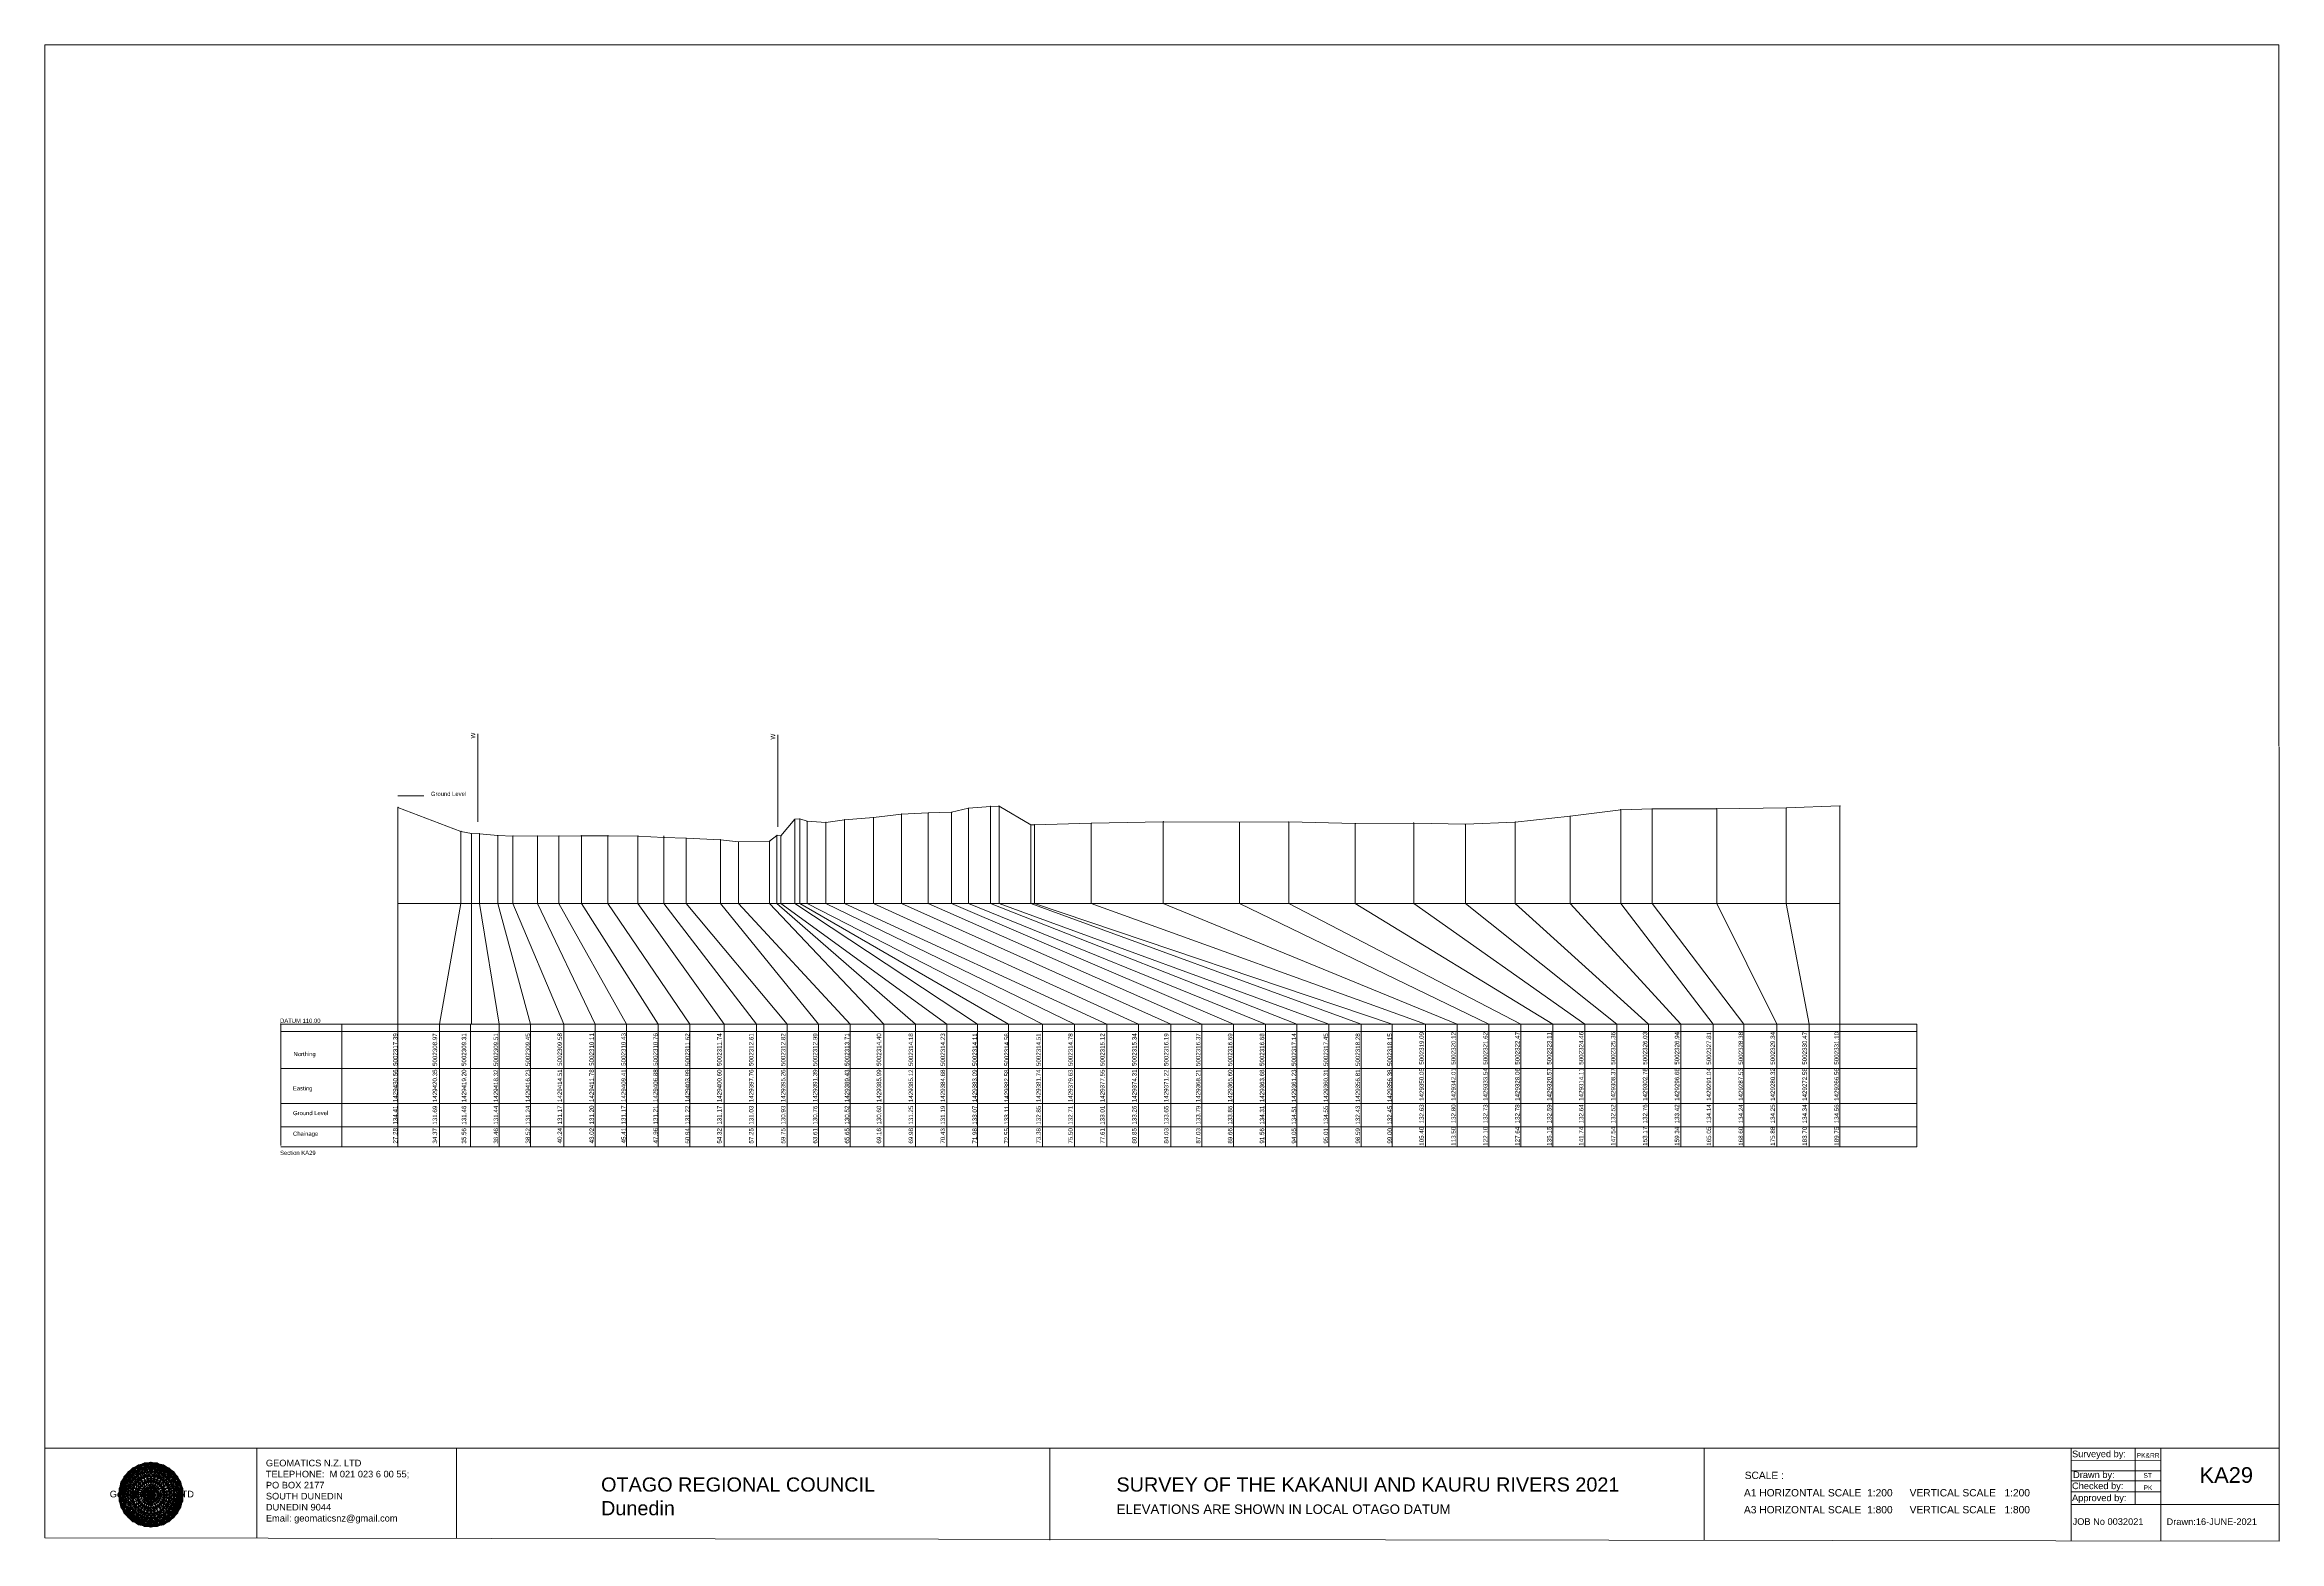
# Model space of a CAD drawing. Header units: millimetres. Extents: x -4102225 to 11595281, y -18031110 to 2286893.
# Drawn here: x 987479 to 1239256, y 51739 to 220314 of the extents above; entities that cross this region are included whole.
import ezdxf

# ---------------------------------------------------------------- set-up
doc = ezdxf.new("R2010")
doc.units = ezdxf.units.MM
doc.header["$PDMODE"] = 35
doc.header["$PDSIZE"] = 20
doc.layers.get('0').update_dxf_attribs({"lineweight": 0})
doc.layers.add('geo', color=7, linetype='Continuous', lineweight=0)
doc.styles.get("Standard").update_dxf_attribs({"font": 'arial.ttf'})

# ---------------------------------------------------------------- blocks, each defined once
blk = doc.blocks.new('Geomatics_Circle_SPT')
at = {"layer": 'geo', "color": 2, "linetype": 'Continuous', "lineweight": 0}
for p, q in [((0, 25.2), (-25.2, 0)), ((-24.7, 4.9), (-4.9, 24.7)), ((-24.7, -4.9), (4.9, 24.7)), ((-9.7, 23.3), (-23.3, 9.6)), ((9.7, 23.3), (-23.3, -9.7)), ((-21, 14), (-14, 21)), ((-21, -14), (14, 21)), ((0, 0), (-17.8, 17.8)), ((-14, 21), (21, -14)), ((23.3, -9.7), (-9.7, 23.3)), ((-4.9, 24.7), (24.7, -4.9)), ((25.2, 0), (0, 25.2)), ((0, 0), (17.8, 17.8)), ((4.9, 24.7), (24.7, 4.9)), ((23.3, 9.7), (9.7, 23.3)), ((14, 21), (21, 14)), ((17.8, 18.1), (17.8, 18.1)), ((4.9, -24.7), (-24.7, 4.9)), ((-24.7, 0), (0, -24.7)), ((-23.3, 9.7), (9.7, -23.3)), ((14, -21), (-21, 14)), ((0, 0), (-17.8, -17.8)), ((21, 14), (-14, -21)), ((-9.7, -23.3), (23.3, 9.7)), ((24.7, 4.9), (-4.9, -24.7)), ((0, 0), (17.8, -17.8)), ((0, -24.8), (25.2, 0)), ((-4.9, -24.7), (-24.7, -4.9)), ((-23.3, -9.7), (-9.7, -23.3)), ((-14, -21), (-21, -14)), ((24.7, -4.9), (4.9, -24.7)), ((9.7, -23.3), (23.3, -9.7)), ((21, -14), (14, -21)), ((-17.8, -17.8), (-17.8, -17.8)), ((4.9, -24.7), (4.9, -24.7)), ((18.1, -17.8), (18.1, -17.8))]:
    blk.add_line(p, q, dxfattribs=at)
at = {"layer": 'geo', "color": 1, "linetype": 'Continuous', "lineweight": 0}
for p, q in [((-25.2, 0), (9.7, 23.3)), ((-25.2, 0), (-9.6, 23.3)), ((-4.9, 24.8), (-24.7, -4.9)), ((4.9, 24.7), (-24.7, 4.9)), ((14, 21), (-24.7, -4.9)), ((-14, 21), (-24.7, 4.9)), ((-23.3, 9.7), (0, 25.2)), ((-23.3, -9.6), (0, 25.2)), ((-23.3, -9.6), (17.8, 17.8)), ((-23.3, 9.7), (-17.8, 17.9)), ((-23.3, -9.6), (-17.8, 17.9)), ((-23.3, 9.7), (17.8, 17.8)), ((4.9, 24.8), (-21, -14)), ((-4.9, 24.7), (-21, 14)), ((14, 21), (-21, 14)), ((-14, 21), (-21, -14)), ((-17.9, 17.6), (-17.9, 17.6)), ((-17.8, 17.8), (9.7, 23.3)), ((-17.8, 17.8), (-9.6, 23.3)), ((-17.8, -17.8), (9.7, 23.3)), ((-17.8, -17.8), (-9.7, 23.3)), ((-9.7, -23.3), (-17.8, 17.8)), ((-17.8, 17.8), (9.7, -23.3)), ((-17.8, 17.8), (23.3, -9.6)), ((-17.8, 17.8), (23.3, 9.7)), ((4.9, 24.7), (-14, 21)), ((-4.9, 24.7), (-14, -20.9)), ((0, 0), (-14, 21)), ((-14, 21), (-4.9, -24.7)), ((-14, 21), (-14, 21)), ((24.7, -4.9), (-14, 21)), ((21, 14), (-14, 21)), ((-9.8, 23.1), (-9.8, 23.1)), ((-9.7, 23.3), (0, 25.2)), ((-9.7, 23.3), (0, -25.2)), ((-9.7, -23.3), (0, 25.2)), ((-9.6, 23.3), (17.8, -17.8)), ((-9.6, 23.3), (25.2, 0)), ((-9.6, 23.3), (17.8, 17.8)), ((-9.6, -23.3), (17.8, 17.9)), ((0, 0), (-4.9, 24.7)), ((-4.9, 24.7), (-4.9, 24.7)), ((21, -14), (-4.9, 24.7)), ((24.8, 4.9), (-4.9, 24.7)), ((14, 21), (-4.9, 24.7)), ((-0.2, 25.1), (-0.2, 25.1)), ((0, 25.2), (9.7, -23.3)), ((0, 25.2), (23.3, -9.7)), ((0, 25.2), (23.3, 9.7)), ((0, 25.2), (9.7, 23.3)), ((0, 0), (4.9, 24.7)), ((0, -25.2), (9.7, 23.3)), ((0, 0), (14, 21)), ((21, 14), (4.9, 24.8)), ((14, -21), (4.9, 24.7)), ((24.7, -4.9), (4.9, 24.7)), ((4.9, 24.7), (4.9, 24.7)), ((4.9, -24.7), (14, 21)), ((9.4, 23.3), (9.4, 23.3)), ((9.7, 23.3), (17.8, -17.8)), ((9.7, 23.3), (25.2, 0)), ((9.7, 23.3), (17.8, 17.9)), ((17.8, 17.8), (9.7, -23.3)), ((21, -14), (14, 21)), ((24.7, 4.9), (14, 21)), ((14, 21), (14, 21)), ((17.6, 17.9), (17.6, 17.9)), ((17.8, 17.8), (23.3, -9.7)), ((17.8, 17.8), (23.3, 9.7)), ((-25.2, 0), (23.3, 9.7)), ((-25.2, 0), (-23.3, 9.7)), ((-23.3, -9.7), (-25.2, 0)), ((-9.6, -23.3), (-25.2, 0)), ((9.7, -23.3), (-25.2, 0)), ((21, 14), (-24.7, 4.9)), ((-21, 14), (-24.7, -4.9)), ((0, 0), (-24.7, 4.9)), ((-24.7, 4.9), (-21, -14)), ((-24.7, 4.9), (-4.9, -24.7)), ((-24.7, 4.9), (14, -21)), ((-24.7, 4.9), (-24.7, 4.9)), ((0, 0), (-24.7, -4.9)), ((-17.8, -17.8), (-23.3, 9.7)), ((0, -25.2), (-23.3, 9.7)), ((-23.3, 9.7), (17.8, -17.8)), ((-23.3, 9.7), (25.2, 0)), ((-23.3, 9.4), (-23.3, 9.4)), ((-23.3, -9.7), (25.2, 0)), ((0, 0), (-21, 14)), ((-21, 14), (-14, -21)), ((-21, 14), (4.9, -24.7)), ((-21, 14), (-21, 14)), ((24.7, 4.9), (-21, 14)), ((0, 0), (-21, -14)), ((-17.8, -17.8), (23.3, 9.7)), ((-14, -21), (24.7, 4.9)), ((0, 0), (-14, -21)), ((25.2, 0), (-9.6, -23.3)), ((-4.9, -24.7), (21, 14)), ((0, 0), (-4.9, -24.7)), ((0, 0), (21, 14)), ((23.3, 9.7), (0, -25.2)), ((0, 0), (24.8, 4.9)), ((0, 0), (4.9, -24.7)), ((0, 0), (14, -21)), ((0, 0), (21, -14)), ((0, 0), (24.8, -4.9)), ((4.9, -24.7), (24.7, 4.9)), ((25.2, 0), (9.7, -23.3)), ((14, -21), (21, 14)), ((23.3, 9.7), (17.8, -17.8)), ((24.7, -4.9), (21, 14)), ((21, 14), (21, 14)), ((21, -14), (24.7, 4.9)), ((23.1, 9.8), (23.1, 9.8)), ((23.3, 9.7), (25.2, 0)), ((25.2, 0), (23.3, -9.6)), ((24.7, 4.9), (24.7, 4.9)), ((25.1, 0.2), (25.1, 0.2)), ((-25.2, 0), (23.3, -9.7)), ((-25.1, -0.2), (-25.1, -0.2)), ((-24.7, -4.9), (-24.7, -4.9)), ((-24.7, -4.9), (-14, -21)), ((-24.7, -4.9), (4.9, -24.7)), ((-24.7, -4.9), (21, -14)), ((-17.8, -17.8), (-23.3, -9.7)), ((0, -25.2), (-23.3, -9.6)), ((17.8, -17.8), (-23.3, -9.6)), ((-23.1, -9.8), (-23.1, -9.8)), ((-21, -14), (24.7, -4.9)), ((-21, -14), (-21, -14)), ((-21, -14), (-4.9, -24.7)), ((-21, -14), (14, -21)), ((23.3, -9.7), (-17.8, -17.8)), ((-14, -21), (21, -14)), ((-4.9, -24.7), (24.7, -4.9)), ((23.3, -9.6), (0, -25.2)), ((4.9, -24.7), (21, -14)), ((14, -21), (24.7, -4.9)), ((23.3, -9.6), (17.8, -17.8)), ((21, -14), (21, -14)), ((23.3, -9.4), (23.3, -9.4)), ((24.7, -4.9), (24.7, -4.9)), ((-9.6, -23.3), (-17.8, -17.8)), ((9.7, -23.3), (-17.8, -17.8)), ((-17.6, -17.9), (-17.6, -17.9)), ((-14, -21), (-14, -21)), ((-14, -21), (4.9, -24.7)), ((17.8, -17.8), (-9.7, -23.3)), ((0, -25.2), (-9.7, -23.3)), ((-9.4, -23.3), (-9.4, -23.3)), ((-4.9, -24.7), (14, -21)), ((-4.9, -24.7), (-4.9, -24.7)), ((9.7, -23.3), (0, -25.2)), ((0.2, -25.1), (0.2, -25.1)), ((4.9, -24.7), (4.9, -24.7)), ((17.8, -17.8), (9.7, -23.3)), ((9.8, -23.1), (9.8, -23.1)), ((14, -21), (14, -21)), ((17.9, -17.6), (17.9, -17.6))]:
    blk.add_line(p, q, dxfattribs=at)
at = {"layer": 'geo', "color": 114, "linetype": 'Continuous', "lineweight": 0}
for p, q in [((17.9, 17.8), (-25.2, 0)), ((-24.7, 4.9), (14, 21)), ((9.7, 23.3), (-23.3, 9.7)), ((-20.9, 14), (4.9, 24.7)), ((0, 25.2), (-17.8, 17.8)), ((-17.8, 17.8), (0, -25.2)), ((-14, 21), (-4.9, 24.7)), ((4.9, -24.7), (-14, 21)), ((0, 0), (-9.7, 23.3)), ((-4.9, 24.7), (14, -21)), ((17.8, -17.8), (0, 25.2)), ((0, 0), (9.7, 23.3)), ((4.9, 24.7), (21, -14)), ((23.3, -9.7), (9.7, 23.3)), ((14, 21), (24.7, -4.9)), ((25.2, 0), (17.8, 17.8)), ((-24.7, -4.9), (21, 14)), ((-14, -21), (-24.7, 4.9)), ((0, 0), (-23.3, 9.7)), ((-23.3, 9.7), (-9.7, -23.3)), ((0, 0), (-23.3, -9.7)), ((-4.9, -24.7), (-21, 14)), ((24.8, 4.9), (-20.9, -14)), ((0, 0), (-9.7, -23.3)), ((0, 0), (23.3, 9.7)), ((0, 0), (9.7, -23.3)), ((0, 0), (23.3, -9.7)), ((21, 14), (24.7, 4.9)), ((-25.2, 0), (-17.8, -17.8)), ((-21, -14), (-24.7, -4.9)), ((-17.8, -17.8), (25.2, 0)), ((24.8, -4.9), (-14, -21)), ((-9.6, -23.3), (23.3, -9.7)), ((21, -14), (-4.9, -24.8)), ((0, -25.2), (17.9, -17.8)), ((14, -21), (4.9, -24.8))]:
    blk.add_line(p, q, dxfattribs=at)
at = {"layer": 'geo', "color": 250, "linetype": 'Continuous', "lineweight": 0}
for p, q in [((-17.8, 17.8), (17.8, 17.8)), ((-17.8, -17.8), (-17.8, 17.8)), ((-14, 21), (-14, 21)), ((14, 21), (-14, 21)), ((-14, 20.9), (-14, -21)), ((-9.7, 23.3), (9.7, 23.3)), ((-9.7, -23.3), (-9.7, 23.3)), ((-4.9, 24.7), (4.9, 24.7)), ((-4.9, 24.7), (-4.9, -24.7)), ((0, 0), (0, 25.2)), ((4.9, 24.7), (4.9, -24.7)), ((9.7, -23.3), (9.7, 23.3)), ((14, 21), (14, -21)), ((17.8, -17.8), (17.8, 17.8)), ((0, 0), (-25.2, 0)), ((24.7, 4.9), (-24.7, 4.9)), ((-24.7, 4.9), (-24.7, -4.9)), ((-23.3, 9.7), (23.3, 9.7)), ((-23.3, 9.7), (-23.3, 9.7)), ((-23.3, -9.7), (-23.3, 9.7)), ((21, 14), (-21, 14)), ((-21, 14), (-21, -14)), ((0, 0), (0, -25.2)), ((0, 0), (25.2, 0)), ((21, 14), (21, 14)), ((21, -14), (21, 14)), ((23.3, 9.7), (23.3, -9.7)), ((24.7, 4.9), (24.7, 4.9)), ((24.7, -4.9), (24.7, 4.9)), ((-24.7, -4.9), (24.7, -4.9)), ((23.3, -9.7), (-23.3, -9.7)), ((-21, -14), (21, -14)), ((17.8, -17.8), (-17.8, -17.8)), ((-14, -21), (14, -21)), ((9.7, -23.3), (-9.7, -23.3)), ((-4.9, -24.7), (4.9, -24.7))]:
    blk.add_line(p, q, dxfattribs=at)
blk = doc.blocks.new('GeomaticsNZ TITLE BLOCK')
at = {"color": 7, "linetype": 'Continuous', "lineweight": 0}
for p, q in [((0, 94.9), (0, 1579.2)), ((0, 1579.2), (2363.4, 1579.2)), ((2363.4, 1579.2), (2364, 94.9)), ((2364, 94.9), (0, 94.9)), ((0, 94.9), (0, 0)), ((15.9, 94.9), (2364, 94.9)), ((224.3, 95.2), (224.3, -0.3)), ((2364, 94.9), (382.6, 94.9)), ((435.8, 95.2), (435.8, -0.7)), ((1063.4, 94.9), (1063.4, -2.4)), ((1755.4, 94.9), (1755.4, -2.6)), ((2143.9, 94.9), (2143.7, -3)), ((2211.5, 94.9), (2211.5, 36.1)), ((2238.6, 94.8), (2238.6, -3.2)), ((2364, -3.5), (2364, 94.9)), ((2143.9, 81.9), (2238.6, 81.7)), ((2143.9, 71), (2238.6, 71)), ((2143.6, 60.4), (2238.6, 60.4)), ((2143.8, 48.6), (2238.6, 48.6)), ((2143.8, 35.4), (2364, 35.3)), ((0, 0), (2364, -3.5))]:
    blk.add_line(p, q, dxfattribs=at)
at = {"color": 7, "linetype": 'Continuous', "lineweight": 0, "xscale": 1.36, "yscale": 1.36, "zscale": 1.36}
blk.add_blockref('Geomatics_Circle_SPT', (112.4, 45.7), dxfattribs=at)
at = {"color": 7, "linetype": 'Continuous', "lineweight": 0}
for s, p in [('PK&RR', (2213.2, 84.8)), ('ST', (2220.3, 63.6)), ('PK', (2220.4, 50.6))]:
    blk.add_text(s, height=5, dxfattribs=at).set_placement(p)
at = {"color": 7, "linetype": 'Continuous', "lineweight": 0, "attachment_point": 1}
for s, width, heights, insert, char_height in [('{\\C256;GEOMATICS N.Z. LTD                   \\PTELEPHONE:  M 021 023 6 00 55;\\PPO BOX 2177\\PSOUTH DUNEDIN\\PDUNEDIN 9044\\PEmail: geomaticsnz@gmail.com}', 3535.727, [94.7], (234, 82.7), 7), ('{\\C256;Surveyed by:}', 3535.727, [0], (2144.7, 92.4), 7), ('{\\C256;Geomatics N.Z. LTD                   }', 125.079, [15.8], (68.8, 49.9), 7), ('{\\C256;OTAGO REGIONAL COUNCIL\\PDunedin}', 3535.727, [0], (588.6, 64), 15), ('{\\C256;SURVEY OF THE KAKANUI AND KAURU RIVERS 2021}', 3535.727, [0], (1133.8, 64), 15), ('{\\C256;Checked by:}', 3535.727, [0], (2144.7, 58.6), 7), ('{\\C256;Drawn by:}', 3535.727, [0], (2145.8, 70.4), 7), ('{\\C256;ELEVATIONS ARE SHOWN IN LOCAL OTAGO DATUM}', 3535.727, [0], (1134.1, 35.4), 10), ('{\\C256;Approved by:}', 3535.727, [0], (2144.7, 45.9), 7), ('{\\C256;JOB No 0032021}', 3535.727, [0], (2145.3, 20.8), 7), ('{\\C256;Drawn:16-JUNE-2021}', 3535.727, [0], (2244.7, 20.7), 7)]:
    blk.add_mtext_dynamic_manual_height_columns(s, width=width, gutter_width=159, heights=heights, dxfattribs=dict(at, insert=insert, char_height=char_height))

msp = doc.modelspace()

# ---------------------------------------------------------------- linework, layer by layer
at = {"lineweight": 0}
for p, q in [((1036283, 132792), (1036283, 142704)), ((1070073, 132228), (1070073, 142586)), ((1027275, 134411), (1027275, 126882)), ((1084029, 133648), (1084029, 123569)), ((1087034, 133788), (1087034, 123569)), ((1089663, 133858), (1089663, 123569)), ((1091563, 134308), (1091563, 123569)), ((1094053, 134508), (1094053, 123569)), ((1095008, 134548), (1095008, 123569)), ((1165047, 134135), (1165047, 123569)), ((1168603, 134244), (1168603, 123569)), ((1175876, 134254), (1175876, 123569)), ((1183698, 134344), (1183698, 123569)), ((1189746, 134563), (1189746, 96176)), ((1034372, 131691), (1034372, 123569)), ((1035559, 131461), (1035559, 123569)), ((1036459, 131440), (1036459, 123569)), ((1038518, 131240), (1038518, 123569)), ((1040240, 131170), (1040240, 123569)), ((1043017, 131200), (1043017, 123569)), ((1045408, 131170), (1045408, 123569)), ((1047960, 131210), (1047960, 123569)), ((1050943, 131220), (1050943, 123569)), ((1054315, 131170), (1054315, 123569)), ((1057251, 131220), (1057251, 123569)), ((1059755, 130929), (1059755, 123569)), ((1069985, 131249), (1069985, 123569)), ((1070427, 131189), (1070427, 123569)), ((1071985, 133069), (1071985, 123569)), ((1072553, 133109), (1072553, 123569)), ((1073377, 132849), (1073377, 123569)), ((1075504, 132709), (1075504, 123569)), ((1077611, 133009), (1077611, 123569)), ((1080850, 133258), (1080850, 123569)), ((1098590, 132428), (1098590, 123569)), ((1098997, 132448), (1098997, 123569)), ((1105397, 132627), (1105397, 123569)), ((1113501, 132797), (1113501, 123569)), ((1122099, 132726), (1122099, 123569)), ((1127644, 132776), (1127644, 123569)), ((1135149, 132586), (1135149, 123569)), ((1141735, 132636), (1141735, 123569)), ((1147545, 132515), (1147545, 123569)), ((1153173, 132755), (1153173, 123569)), ((1159341, 133415), (1159341, 123569)), ((1063609, 130759), (1063609, 123569)), ((1065652, 130519), (1065652, 123569)), ((1069157, 130599), (1069157, 123569)), ((1027275, 126882), (1027275, 96176)), ((1027275, 123569), (1189746, 123569)), ((1034372, 123569), (1031958, 110000)), ((1035559, 123569), (1035559, 110000)), ((1036459, 123569), (1038702, 110000)), ((1038518, 123569), (1042222, 110000)), ((1040240, 123569), (1045964, 110000)), ((1043017, 123569), (1049506, 110000)), ((1045408, 123569), (1053034, 110000)), ((1047960, 123569), (1056614, 110000)), ((1050943, 123569), (1060161, 110000)), ((1054315, 123569), (1064021, 110000)), ((1057251, 123569), (1067669, 110000)), ((1059755, 123569), (1071132, 110000)), ((1063609, 123569), (1074678, 110000)), ((1065652, 123569), (1078236, 110000)), ((1069157, 123569), (1082016, 110000)), ((1069985, 123569), (1085581, 110000)), ((1070427, 123569), (1089135, 110000)), ((1071985, 123569), (1092588, 110000)), ((1072553, 123569), (1096074, 110000)), ((1073377, 123569), (1099919, 110000)), ((1075504, 123569), (1103501, 110000)), ((1077611, 123569), (1107148, 110000)), ((1080850, 123569), (1110702, 110000)), ((1084029, 123569), (1114358, 110000)), ((1087034, 123569), (1117852, 110000)), ((1089663, 123569), (1121440, 110000)), ((1091563, 123569), (1125011, 110000)), ((1094053, 123569), (1128574, 110000)), ((1095008, 123569), (1132162, 110000)), ((1098590, 123569), (1135814, 110000)), ((1098997, 123569), (1139295, 110000)), ((1105397, 123569), (1143048, 110000)), ((1113501, 123569), (1146631, 110000)), ((1122099, 123569), (1150178, 110000)), ((1127644, 123569), (1153781, 110000)), ((1135149, 123569), (1157411, 110000)), ((1141735, 123569), (1161007, 110000)), ((1147545, 123569), (1164607, 110000)), ((1153173, 123569), (1168200, 110000)), ((1159341, 123569), (1171838, 110000)), ((1165047, 123569), (1175479, 110000)), ((1168603, 123569), (1178938, 110000)), ((1175876, 123569), (1182632, 110000)), ((1183698, 123569), (1186267, 110000)), ((1014070, 110000), (1014070, 99504)), ((1014070, 110000), (1198426, 110000)), ((1014070, 109154), (1198426, 109154)), ((1031958, 96176), (1031958, 110000)), ((1035456, 96176), (1035456, 110000)), ((1038702, 96176), (1038702, 110000)), ((1042222, 96176), (1042222, 110000)), ((1045964, 96176), (1045964, 110000)), ((1049506, 96176), (1049506, 110000)), ((1053034, 96176), (1053034, 110000)), ((1056614, 96176), (1056614, 110000)), ((1060161, 96176), (1060161, 110000)), ((1064021, 96176), (1064021, 110000)), ((1067669, 96176), (1067669, 110000)), ((1071132, 96176), (1071132, 110000)), ((1074678, 96176), (1074678, 110000)), ((1078236, 96176), (1078236, 110000)), ((1082016, 96176), (1082016, 110000)), ((1085581, 96176), (1085581, 110000)), ((1089135, 110000), (1089135, 96176)), ((1092588, 96176), (1092588, 110000)), ((1096074, 96176), (1096074, 110000)), ((1099919, 96176), (1099919, 110000)), ((1103501, 96176), (1103501, 110000)), ((1107148, 96176), (1107148, 110000)), ((1110702, 96176), (1110702, 110000)), ((1114358, 96176), (1114358, 110000)), ((1117852, 96176), (1117852, 110000)), ((1121440, 96176), (1121440, 110000)), ((1125011, 96176), (1125011, 110000)), ((1128574, 96176), (1128574, 110000)), ((1132162, 96176), (1132162, 110000)), ((1135814, 96176), (1135814, 110000)), ((1139295, 96176), (1139295, 110000)), ((1143048, 96176), (1143048, 110000)), ((1146631, 96176), (1146631, 110000)), ((1150178, 96176), (1150178, 110000)), ((1153781, 96176), (1153781, 110000)), ((1157411, 96176), (1157411, 110000)), ((1161007, 96176), (1161007, 110000)), ((1164607, 96176), (1164607, 110000)), ((1168200, 96176), (1168200, 110000)), ((1171838, 96176), (1171838, 110000)), ((1175479, 96176), (1175479, 110000)), ((1178938, 96176), (1178938, 110000)), ((1182632, 96176), (1182632, 110000)), ((1186267, 96176), (1186267, 110000)), ((1198426, 110000), (1198426, 96176)), ((1014070, 105002), (1198426, 105002)), ((1014070, 101057), (1198426, 101057)), ((1014070, 98421), (1198426, 98421)), ((1014070, 96176), (1198426, 96176))]:
    msp.add_line(p, q, dxfattribs=at)
at = {"color": 1, "lineweight": 0}
msp.add_line((1027275, 135692), (1030182, 135692), dxfattribs=at)
at = {"color": 7, "lineweight": 0, "transparency": 33554687}
msp.add_line((1014070, 110000), (1014070, 96303), dxfattribs=at)
at = {"color": 7, "lineweight": 0}
msp.add_line((1020972, 110000), (1020972, 96176), dxfattribs=at)
at = {"color": 1, "lineweight": 0}
msp.add_lwpolyline([(1027275, 134411), (1034372, 131691), (1035559, 131461), (1036459, 131440), (1038518, 131240), (1040240, 131170), (1043017, 131200), (1045408, 131170), (1047960, 131210), (1050943, 131220), (1054315, 131170), (1057251, 131030), (1059755, 130929), (1063609, 130759), (1065652, 130519), (1069157, 130599), (1069985, 131249), (1070427, 131189), (1071985, 133069), (1072553, 133109), (1073377, 132849), (1075504, 132709), (1077611, 133009), (1080850, 133258), (1084029, 133648), (1087034, 133788), (1089663, 133858), (1091563, 134308), (1094053, 134508), (1095008, 134548), (1098590, 132428), (1098997, 132448), (1105397, 132627), (1113501, 132797), (1122099, 132726), (1127644, 132776), (1135149, 132586), (1141735, 132636), (1147545, 132515), (1153173, 132755), (1159341, 133415), (1165047, 134135), (1168603, 134244), (1175876, 134254), (1183698, 134344), (1189746, 134563)], dxfattribs=at)
at = {"lineweight": 0}
for p in [(1027275, 134411), (1084029, 133648), (1087034, 133788), (1089663, 133858), (1091563, 134308), (1094053, 134508), (1095008, 134548), (1165047, 134135), (1168603, 134244), (1175876, 134254), (1183698, 134344), (1189746, 134563), (1034372, 131691), (1035559, 131461), (1036459, 131440), (1038518, 131240), (1040240, 131170), (1043017, 131200), (1045408, 131170), (1047960, 131210), (1050943, 131220), (1054315, 131170), (1057251, 131030), (1059755, 130929), (1069985, 131249), (1070427, 131189), (1071985, 133069), (1072553, 133109), (1073377, 132849), (1075504, 132709), (1077611, 133009), (1080850, 133258), (1098590, 132428), (1098997, 132448), (1105397, 132627), (1113501, 132797), (1122099, 132726), (1127644, 132776), (1135149, 132586), (1141735, 132636), (1147545, 132515), (1153173, 132755), (1159341, 133415), (1063609, 130759), (1065652, 130519), (1069157, 130599), (1014070, 110000)]:
    msp.add_point(p, dxfattribs=at)

# ---------------------------------------------------------------- block references
at = {"color": 7, "lineweight": 0, "xscale": 106.5053773992074, "yscale": 106.5053773992074, "zscale": 106.5053773992074}
msp.add_blockref('GeomaticsNZ TITLE BLOCK', (987479, 52117), dxfattribs=at)

# ---------------------------------------------------------------- texts
at = {"color": 7, "lineweight": 0, "transparency": 33554687}
for s, height, p in [('Ground Level', 473.07, (1030997, 135692)), ('DATUM 110.00', 473.07, (1014003, 110136)), ('Northing', 473.1, (1015514, 106387)), ('Easting', 473.1, (1015445, 102528)), ('Ground Level', 473.07, (1015462, 99739)), ('Section KA29', 473.07, (1014003, 95258)), ('Chainage', 473.1, (1015464, 97414))]:
    msp.add_text(s, height=height, dxfattribs=at).set_placement(p)
at = {"lineweight": 0}
for s, p in [('  27.28  134.41  1429430.56  5002317.39', (1027233, 96155)), ('  34.37  131.69  1429420.35  5002308.97', (1031696, 96146)), ('  35.56  131.46  1429419.20  5002309.31', (1034971, 96146)), ('  36.46  131.44  1429418.32  5002309.51', (1038567, 96146)), ('  38.52  131.24  1429416.23  5002309.45', (1042164, 96146)), ('  40.24  131.17  1429414.51  5002309.58', (1045760, 96167)), ('  43.02  131.20  1429411.78  5002310.11', (1049357, 96167)), ('  45.41  131.17  1429409.41  5002310.43', (1052954, 96167)), ('  47.96  131.21  1429406.88  5002310.76', (1056550, 96167)), ('  50.94  131.22  1429403.99  5002311.62', (1060147, 96147)), ('  54.32  131.17  1429400.60  5002311.74', (1063743, 96147)), ('  57.25  131.03  1429397.76  5002312.61', (1067340, 96147)), ('  59.75  130.93  1429395.26  5002312.82', (1070937, 96147)), ('  63.61  130.76  1429391.39  5002312.99', (1074533, 96149)), ('  65.65  130.52  1429389.43  5002313.71', (1078130, 96149)), ('  69.16  130.60  1429385.99  5002314.40', (1081726, 96149)), ('  69.98  131.25  1429385.12  5002314.18', (1085323, 96149)), ('  70.43  131.19  1429384.68  5002314.23', (1088919, 96143)), ('  71.98  133.07  1429383.09  5002314.11', (1092516, 96143)), ('  72.55  133.11  1429382.58  5002314.56', (1096113, 96143)), ('  73.38  132.85  1429381.74  5002314.51', (1099709, 96143)), ('  75.50  132.71  1429379.63  5002314.78', (1103306, 96143)), ('  77.61  133.01  1429377.55  5002315.12', (1106902, 96143)), ('  80.85  133.26  1429374.31  5002315.34', (1110499, 96147)), ('  84.03  133.65  1429371.22  5002316.19', (1114096, 96147)), ('  87.03  133.79  1429368.21  5002316.37', (1117692, 96147)), ('  89.66  133.86  1429365.60  5002316.69', (1121289, 96147)), ('  91.56  134.31  1429363.68  5002316.68', (1124885, 96147)), ('  94.05  134.51  1429361.23  5002317.14', (1128482, 96147)), ('  95.01  134.55  1429360.31  5002317.45', (1132079, 96147)), ('  98.59  132.43  1429356.81  5002318.28', (1135675, 96147)), ('  99.00  132.45  1429356.38  5002318.15', (1139272, 96147)), (' 105.40  132.63  1429350.05  5002319.09', (1142868, 96100)), (' 113.50  132.80  1429342.01  5002320.12', (1146465, 96100)), (' 122.10  132.73  1429333.54  5002321.62', (1150062, 96100)), (' 127.64  132.78  1429328.06  5002322.47', (1153658, 96100)), (' 135.15  132.59  1429320.57  5002323.11', (1157255, 96100)), (' 141.74  132.64  1429314.11  5002324.46', (1160851, 96100)), (' 147.54  132.52  1429308.37  5002325.36', (1164448, 96100)), (' 153.17  132.76  1429302.78  5002326.03', (1168045, 96100)), (' 159.34  133.42  1429296.68  5002326.94', (1171641, 96100)), (' 165.05  134.14  1429291.04  5002327.81', (1175238, 96100)), (' 168.60  134.24  1429287.53  5002328.38', (1178834, 96100)), (' 175.88  134.25  1429280.32  5002329.34', (1182431, 96100)), (' 183.70  134.34  1429272.58  5002330.47', (1186028, 96100)), (' 189.75  134.56  1429266.56  5002331.10', (1189624, 96100))]:
    msp.add_text(s, height=500, rotation=90, dxfattribs=at).set_placement(p)
at = {"color": 7, "lineweight": 0}
for s, height, p in [('SCALE :  ', 823.6, (1179021, 58754)), ('KA29', 1764.8, (1230267, 58324)), ('A1 HORIZONTAL SCALE  1:200      VERTICAL SCALE   1:200 ', 823.57, (1178939, 56794)), ('A3 HORIZONTAL SCALE  1:800      VERTICAL SCALE   1:800', 823.57, (1178939, 54890))]:
    msp.add_text(s, height=height, dxfattribs=at).set_placement(p)
at = {"color": 7, "lineweight": 0, "char_height": 500, "attachment_point": 1, "rotation": 90}
for insert in [(1035496, 142163), (1069285, 142044)]:
    msp.add_mtext_dynamic_manual_height_columns('W', width=4277.93, gutter_width=12.5, heights=[0], dxfattribs=dict(at, insert=insert))

doc.saveas('drawing.dxf')
